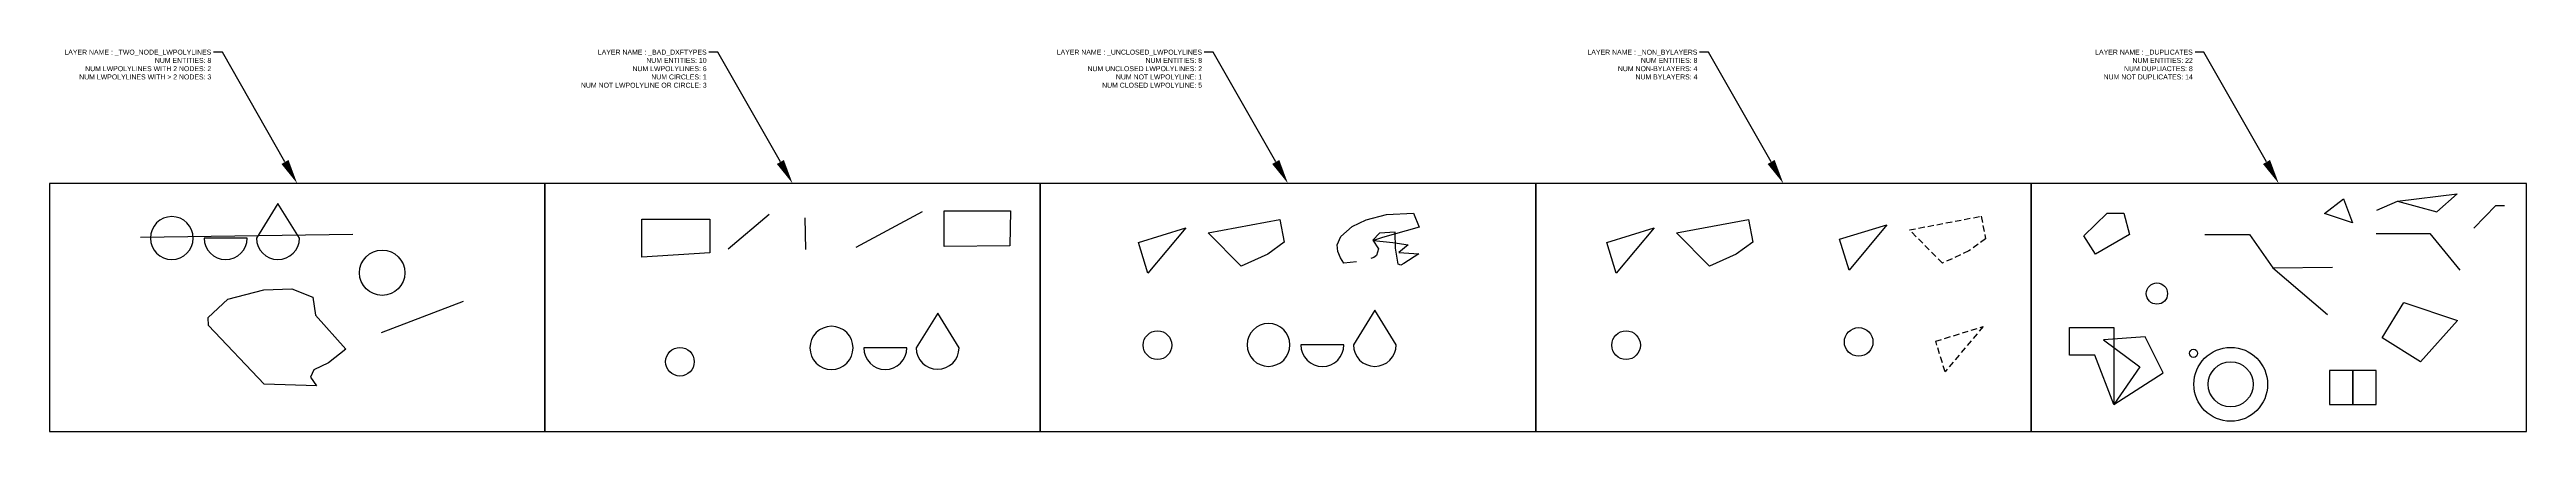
# Model space of a CAD drawing. Header units: feet. Extents: x 0 to 100, y 0 to 15.
import ezdxf
from ezdxf import colors
from ezdxf.entities.mleader import LeaderData, LeaderLine
from ezdxf.math import Vec2, Vec3

# ---------------------------------------------------------------- set-up
doc = ezdxf.new("R2010")
doc.units = ezdxf.units.FT
doc.header["$MEASUREMENT"] = 0
doc.linetypes.add('DASHED2', pattern=[0.375, 0.25, -0.125])
for name, color, linetype in [('_BAD_DXFTYPES', 2, 'Continuous'), ('_DUPLICATES', 5, 'Continuous'), ('_NON_BYLAYERS', 4, 'Continuous'), ('_TWO_NODE_LWPOLYLINES', 1, 'Continuous'), ('_UNCLOSED_LWPOLYLINES', 3, 'Continuous')]:
    doc.layers.add(name, color=color, linetype=linetype)
doc.styles.get("Standard").update_dxf_attribs({"font": 'arial.ttf'})

msp = doc.modelspace()

# ---------------------------------------------------------------- linework, layer by layer
at = {"layer": '_BAD_DXFTYPES'}
msp.add_line((30.53, 7.34), (30.51, 8.62), dxfattribs=at)
for points in [[(20, 0), (40, 0), (40, 10), (20, 10)], [(36.12, 7.46), (36.12, 8.9), (38.8, 8.9), (38.77, 7.49)]]:
    msp.add_lwpolyline(points, close=True, dxfattribs=at)
msp.add_lwpolyline([(32.56, 7.43), (35.24, 8.87)], dxfattribs=at)
for points in [[(32.44, 3.37, 1), (30.7, 3.37, 1)], [(34.99, 3.37, 1), (36.72, 3.37), (35.86, 4.77)], [(32.87, 3.37, 1), (34.61, 3.37)]]:
    msp.add_lwpolyline(points, format="xyb", close=True, dxfattribs=at)
msp.add_polyline3d([(23.91, 7.03, 0), (23.91, 8.56, 0), (26.66, 8.56, 0), (26.66, 7.21, 0)], close=True, dxfattribs=at)
msp.add_polyline3d([(27.4, 7.37, 0), (29.06, 8.77, 0)], dxfattribs=at)
msp.add_circle((25.45, 2.81), 0.578, dxfattribs=at)
at = {"layer": '_DUPLICATES'}
for points in [[(80, 0), (100, 0), (100, 10), (80, 10)], [(82.6, 7.15), (82.13, 7.89), (83.07, 8.8), (83.75, 8.8), (83.98, 7.95)], [(95.72, 2.81), (94.17, 3.78), (95.05, 5.2), (97.22, 4.48)], [(95.72, 2.81), (94.17, 3.78), (95.05, 5.2), (97.22, 4.48)], [(82.57, 3.08), (81.55, 3.08), (81.55, 4.19), (82.02, 4.19), (82.63, 4.19), (82.98, 4.19), (83.34, 4.19), (83.34, 3.75), (83.34, 2.31), (83.34, 1.08)], [(84.6, 3.81), (82.93, 3.69), (84.39, 2.61), (83.34, 1.08), (85.33, 2.37)], [(92.05, 1.08), (92.99, 1.08), (92.99, 2.46), (92.05, 2.46)], [(92.99, 1.08), (93.93, 1.08), (93.93, 2.46), (92.99, 2.46)]]:
    msp.add_lwpolyline(points, close=True, dxfattribs=at)
for points in [[(87.01, 7.95), (88.82, 7.95), (89.76, 6.6), (92.17, 6.63)], [(87.01, 7.95), (88.82, 7.95), (89.76, 6.6), (91.97, 4.72)], [(93.93, 7.98), (96.1, 7.98), (97.31, 6.51)], [(93.93, 7.98), (96.1, 7.98), (97.31, 6.51)]]:
    msp.add_lwpolyline(points, dxfattribs=at)
msp.add_polyline3d([(91.84, 8.79, 0), (92.62, 9.38, 0), (92.97, 8.42, 0)], close=True, dxfattribs=at)
msp.add_polyline3d([(91.84, 8.79, 0), (92.62, 9.38, 0), (92.97, 8.42, 0)], close=True, dxfattribs=at)
for points in [[(93.96, 8.92, 0), (94.79, 9.29, 0), (97.2, 9.59, 0), (96.38, 8.86, 0)], [(93.96, 8.92, 0), (94.79, 9.29, 0), (96.38, 8.86, 0)], [(97.87, 8.2, 0), (98.77, 9.11, 0), (99.11, 9.11, 0)]]:
    msp.add_polyline3d(points, dxfattribs=at)
for centre, radius in [((85.08, 5.56), 0.428), ((85.08, 5.56), 0.428), ((86.56, 3.15), 0.164), ((88.06, 1.9), 1.49), ((88.06, 1.9), 0.91)]:
    msp.add_circle(centre, radius, dxfattribs=at)
at = {"layer": '_NON_BYLAYERS'}
for points in [[(60, 0), (80, 0), (80, 10), (60, 10)], [(67.02, 6.66), (65.69, 8.01), (68.59, 8.55), (68.76, 7.64), (68.1, 7.15)]]:
    msp.add_lwpolyline(points, close=True, dxfattribs=at)
msp.add_lwpolyline([(63.25, 6.39), (62.87, 7.62), (64.78, 8.21), (63.25, 6.39)], dxfattribs=at)
at = {"layer": '_NON_BYLAYERS', "linetype": 'ByBlock'}
msp.add_lwpolyline([(72.65, 6.51), (72.27, 7.75), (74.18, 8.33), (72.65, 6.51)], dxfattribs=at)
at = {"layer": '_NON_BYLAYERS', "linetype": 'DASHED2'}
msp.add_lwpolyline([(76.42, 6.79), (75.09, 8.13), (77.99, 8.68), (78.16, 7.77), (77.49, 7.28)], close=True, dxfattribs=at)
at = {"layer": '_NON_BYLAYERS', "color": 1, "linetype": 'DASHED2'}
msp.add_lwpolyline([(76.53, 2.41), (76.15, 3.64), (78.06, 4.23), (76.53, 2.41)], dxfattribs=at)
at = {"layer": '_NON_BYLAYERS'}
msp.add_circle((63.65, 3.48), 0.578, dxfattribs=at)
at = {"layer": '_NON_BYLAYERS', "color": 3}
msp.add_circle((73.04, 3.61), 0.578, dxfattribs=at)
at = {"layer": '_TWO_NODE_LWPOLYLINES'}
for p, q in [((3.67, 7.84), (12.25, 7.96)), ((13.4, 3.99), (16.71, 5.25))]:
    msp.add_line(p, q, dxfattribs=at)
for points in [[(0, 0), (20, 0), (20, 10), (0, 10)], [(8.67, 1.9), (6.42, 4.27), (6.41, 4.6), (7.2, 5.34), (8.65, 5.71), (9.78, 5.75), (10.63, 5.42), (10.74, 4.69), (11.96, 3.32), (11.26, 2.77), (10.67, 2.49), (10.54, 2.19), (10.78, 1.84)]]:
    msp.add_lwpolyline(points, close=True, dxfattribs=at)
for points in [[(8.35, 7.8, 1), (10.09, 7.8), (9.22, 9.2)], [(5.8, 7.8, 1), (4.07, 7.8, 1)], [(6.24, 7.8, 1), (7.98, 7.8)]]:
    msp.add_lwpolyline(points, format="xyb", close=True, dxfattribs=at)
msp.add_circle((13.43, 6.4), 0.915, dxfattribs=at)
at = {"layer": '_UNCLOSED_LWPOLYLINES'}
for points in [[(40, 0), (60, 0), (60, 10), (40, 10)], [(48.11, 6.66), (46.78, 8.01), (49.67, 8.55), (49.84, 7.64), (49.18, 7.15)]]:
    msp.add_lwpolyline(points, close=True, dxfattribs=at)
for points in [[(44.34, 6.39), (43.96, 7.62), (45.87, 8.21), (44.34, 6.39)], [(52.77, 6.84), (52.26, 6.79), (52.12, 7), (52.01, 7.26), (51.99, 7.53), (52.13, 7.86), (52.59, 8.26), (53.15, 8.53), (53.97, 8.75), (55.07, 8.81), (55.3, 8.24), (53.81, 7.82), (53.45, 7.7), (54.23, 7.62), (54.85, 7.53), (54.48, 7.22), (55.28, 7.17), (54.67, 6.77), (54.56, 6.71), (54.45, 6.75), (54.34, 7.39), (54.32, 8.04), (53.7, 8), (53.43, 7.71), (53.65, 7.37), (53.57, 7.09), (53.46, 7.02), (53.34, 6.97)]]:
    msp.add_lwpolyline(points, dxfattribs=at)
for points in [[(50.08, 3.49, 1), (48.35, 3.49, 1)], [(52.64, 3.49, 1), (54.37, 3.49), (53.5, 4.89)], [(50.52, 3.49, 1), (52.26, 3.49)]]:
    msp.add_lwpolyline(points, format="xyb", close=True, dxfattribs=at)
msp.add_circle((44.73, 3.48), 0.578, dxfattribs=at)

# ---------------------------------------------------------------- leaders
ml = msp.add_multileader_mtext('Standard')
ml.set_content('LAYER NAME : _TWO_NODE_LWPOLYLINES\\PNUM ENTITIES: 8\\PNUM LWPOLYLINES WITH 2 NODES: 2\\PNUM LWPOLYLINES WITH > 2 NODES: 3', color=256)
ml.set_leader_properties()
ml.build(insert=Vec2(0, 0))
ml.multileader.update_dxf_attribs({"dogleg_length": 0.36, "arrow_head_size": 1})
ctx = ml.context
ctx.base_point, ctx.char_height, ctx.arrow_head_size, ctx.landing_gap_size, ctx.plane_origin = Vec3(0.54, 15.3), 0.2, 1, 0.09, Vec3(10, 10)
ctx.text_align_type = 2
notes = []
notes.append((ctx, [(0, (1, 1, 0), (6.98, 15.3), (-1, 0), 0.36, [(0, [(10, 10)], 0, [])])]))
ctx.mtext.insert, ctx.mtext.alignment, ctx.mtext.flow_direction = Vec3(6.53, 15.4), 3, 5
ml = msp.add_multileader_mtext('Standard')
ml.set_content('LAYER NAME : _BAD_DXFTYPES\\PNUM ENTITIES: 10\\PNUM LWPOLYLINES: 6\\PNUM CIRCLES: 1\\PNUM NOT LWPOLYLINE OR CIRCLE: 3', color=256)
ml.set_leader_properties()
ml.build(insert=Vec2(0, 0))
ml.multileader.update_dxf_attribs({"dogleg_length": 0.36, "arrow_head_size": 1})
ctx = ml.context
ctx.base_point, ctx.char_height, ctx.arrow_head_size, ctx.landing_gap_size, ctx.plane_origin = Vec3(21.4, 15.3), 0.2, 1, 0.09, Vec3(30, 10)
ctx.text_align_type = 2
notes.append((ctx, [(0, (1, 1, 0), (26.98, 15.3), (-1, 0), 0.36, [(0, [(30, 10)], 0, [])])]))
ctx.mtext.insert, ctx.mtext.alignment, ctx.mtext.flow_direction = Vec3(26.53, 15.4), 3, 5
ml = msp.add_multileader_mtext('Standard')
ml.set_content('LAYER NAME : _UNCLOSED_LWPOLYLINES\\PNUM ENTITIES: 8\\PNUM UNCLOSED LWPOLYLINES: 2\\PNUM NOT LWPOLYLINE: 1\\PNUM CLOSED LWPOLYLINE: 5', color=256)
ml.set_leader_properties()
ml.build(insert=Vec2(0, 0))
ml.multileader.update_dxf_attribs({"dogleg_length": 0.36, "arrow_head_size": 1})
ctx = ml.context
ctx.base_point, ctx.char_height, ctx.arrow_head_size, ctx.landing_gap_size, ctx.plane_origin = Vec3(40.61, 15.3), 0.2, 1, 0.09, Vec3(50, 10)
ctx.text_align_type = 2
notes.append((ctx, [(0, (1, 1, 0), (46.98, 15.3), (-1, 0), 0.36, [(0, [(50, 10)], 0, [])])]))
ctx.mtext.insert, ctx.mtext.alignment, ctx.mtext.flow_direction = Vec3(46.53, 15.4), 3, 5
ml = msp.add_multileader_mtext('Standard')
ml.set_content('LAYER NAME : _NON_BYLAYERS\\PNUM ENTITIES: 8\\PNUM NON-BYLAYERS: 4\\PNUM BYLAYERS: 4', color=256)
ml.set_leader_properties()
ml.build(insert=Vec2(0, 0))
ml.multileader.update_dxf_attribs({"dogleg_length": 0.36, "arrow_head_size": 1})
ctx = ml.context
ctx.base_point, ctx.char_height, ctx.arrow_head_size, ctx.landing_gap_size, ctx.plane_origin = Vec3(62.03, 15.3), 0.2, 1, 0.09, Vec3(70, 10)
ctx.text_align_type = 2
notes.append((ctx, [(0, (1, 1, 0), (66.98, 15.3), (-1, 0), 0.36, [(0, [(70, 10)], 0, [])])]))
ctx.mtext.insert, ctx.mtext.alignment, ctx.mtext.flow_direction = Vec3(66.53, 15.4), 3, 5
ml = msp.add_multileader_mtext('Standard')
ml.set_content('LAYER NAME : _DUPLICATES\\PNUM ENTITIES: 22\\PNUM DUPLIACTES: 8\\PNUM NOT DUPLICATES: 14', color=256)
ml.set_leader_properties()
ml.build(insert=Vec2(0, 0))
ml.multileader.update_dxf_attribs({"dogleg_length": 0.36, "arrow_head_size": 1})
ctx = ml.context
ctx.base_point, ctx.char_height, ctx.arrow_head_size, ctx.landing_gap_size, ctx.plane_origin = Vec3(82.53, 15.3), 0.2, 1, 0.09, Vec3(90, 10)
ctx.text_align_type = 2
notes.append((ctx, [(0, (1, 1, 0), (86.98, 15.3), (-1, 0), 0.36, [(0, [(90, 10)], 0, [])])]))
ctx.mtext.insert, ctx.mtext.alignment, ctx.mtext.flow_direction = Vec3(86.53, 15.4), 3, 5
for ctx, leaders in notes:
    for number, flags, end, landing, length, lines in leaders:
        leader = LeaderData()
        leader.index, (leader.has_last_leader_line, leader.has_dogleg_vector, leader.attachment_direction) = number, flags
        leader.last_leader_point, leader.dogleg_vector, leader.dogleg_length = Vec3(end), Vec3(landing), length
        for number, points, colour, breaks in lines:
            line = LeaderLine()
            line.index, line.vertices, line.color, line.breaks = number, Vec3.list(points), colors.encode_raw_color(colour), breaks
            leader.lines.append(line)
        ctx.leaders.append(leader)

doc.saveas('drawing.dxf')
